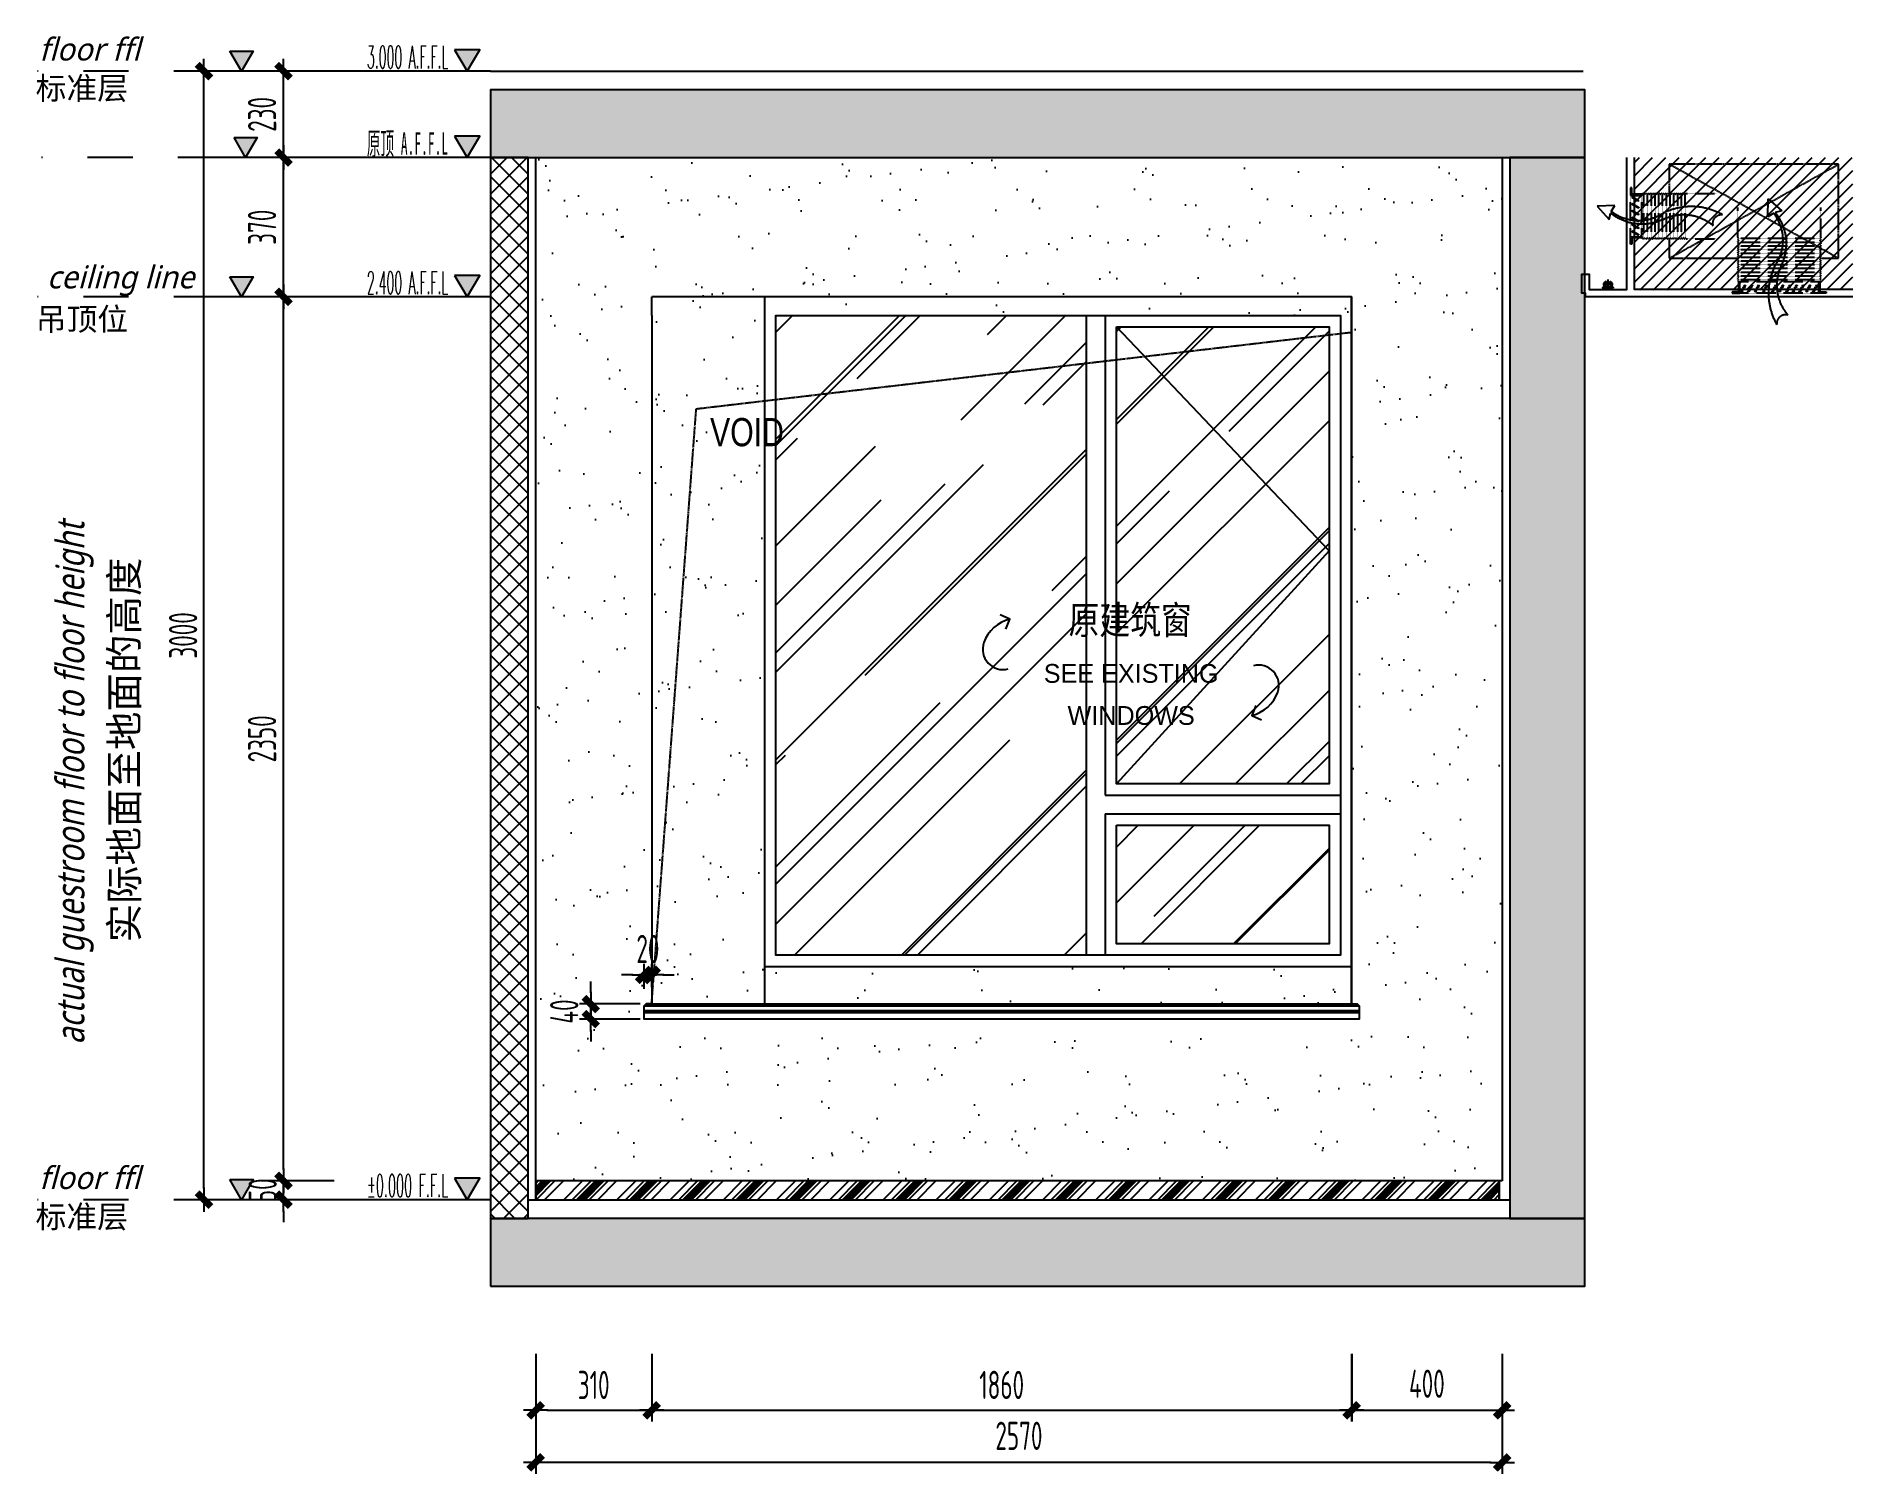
# Model space of a CAD drawing. Header units: inches. Extents: x 96003 to 270950, y -80202 to 65998.
# Drawn here: x 131738 to 136565, y 5387 to 9209 of the extents above; entities that cross this region are included whole.
import ezdxf
from ezdxf.enums import TextEntityAlignment as Align
from ezdxf.xclip import XClip

# ---------------------------------------------------------------- set-up
doc = ezdxf.new("R2010")
doc.units = ezdxf.units.IN
doc.header["$LTSCALE"] = 10
doc.header["$MEASUREMENT"] = 0
doc.header["$XCLIPFRAME"] = 2
doc.linetypes.add('DASH', pattern=[0.35, 0.25, -0.1])
doc.linetypes.add('M-CENTER', pattern=[1.8, 1.2, -0.2, 0.2, -0.2])
for name, color, linetype in [('01', 200, 'Continuous'), ('05', 12, 'Continuous'), ('A-WIN', 31, 'Continuous'), ('C-顶面灯具、灯带', 22, 'Continuous'), ('CW-SWITCH', 50, 'DASH'), ('ED-文字说明', 50, 'Continuous'), ('ED-造型尺寸', 44, 'Continuous'), ('EL-03', 3, 'Continuous'), ('EL-1', 1, 'Continuous'), ('EL-136', 136, 'Continuous'), ('EL-BHATCH-250', 250, 'Continuous'), ('EL-DIM', 50, 'Continuous'), ('EL-FURN', 1, 'Continuous'), ('EL-LIGHT', 1, 'Continuous'), ('EL-TEXT', 50, 'Continuous'), ('EL-天花轮廓线', 100, 'Continuous'), ('EL-立面', 136, 'Continuous'), ('EL-立面尺寸', 44, 'Continuous'), ('FC-地面造型', 136, 'Continuous'), ('FF-FINISH【完成面】', 20, 'Continuous'), ('ID-ELEV-1', 1, 'Continuous'), ('SBEI', 1, 'Continuous')]:
    doc.layers.add(name, color=color, linetype=linetype)
doc.styles.add('-宋体', font='')
doc.styles.add('CCD-HB', font='hbsmall.shx')
doc.styles.add('CCD_DIM', font='archs.shx', dxfattribs={"width": 0.7})
doc.styles.add('hbsmall', font='hbsmall.shx', dxfattribs={"width": 0.7})
doc.styles.add('hz', font='simplex', dxfattribs={"width": 0.7, "bigfont": 'hztxt'})
doc.styles.add('LUCIDIA', font='')
doc.styles.add('RomanS', font='romans.shx', dxfattribs={"width": 0.9})
doc.styles.add('st', font='')
doc.styles.add('宋体', font='', dxfattribs={"height": 60})
doc.styles.get('-宋体').set_extended_font_data('SimSun')
doc.styles.get('LUCIDIA').set_extended_font_data('Lucida Sans', italic=True)
doc.styles.get('st').set_extended_font_data('SimSun')
doc.styles.get('宋体').set_extended_font_data('SimSun')
doc.dimstyles.new('1.30', dxfattribs={"dimscale": 30, "dimtxt": 2.5, "dimasz": 1, "dimexe": 1, "dimexo": 1.5, "dimgap": 1, "dimtad": 1, "dimdec": 0, "dimrnd": 5, "dimdsep": 46, "dimtxsty": 'CCD_DIM', "dimblk": 'CCD_Dimension_Tick', "dimcen": 1, "dimclrd": 44, "dimclre": 44, "dimclrt": 2, "dimadec": 0, "dimazin": 2, "dimtfac": 1, "dimtdec": 0, "dimtix": 1, "dimtmove": 2, "dimatfit": 3, "dimldrblk": 'CCD_Dimension_Tick', "dimfxl": 5, "dimfxlon": 1, "dimtolj": 1, "dimarcsym": 0})
doc.dimstyles.new('Matrix_30内', dxfattribs={"dimscale": 30, "dimtxt": 2.5, "dimasz": 1, "dimexe": 2, "dimexo": 1.5, "dimgap": 0.6, "dimtad": 1, "dimdec": 0, "dimrnd": 1, "dimzin": 12, "dimdsep": 46, "dimtxsty": 'CCD_DIM', "dimblk": 'CCD_Dimension_Tick', "dimcen": 0.125, "dimclrd": 44, "dimclre": 44, "dimclrt": 50, "dimadec": 0, "dimazin": 0, "dimtfac": 1, "dimtdec": 0, "dimtix": 1, "dimtmove": 2, "dimatfit": 3, "dimldrblk": 'CCD_Leader_Dot', "dimfxl": 5, "dimfxlon": 1, "dimtvp": 1, "dimtolj": 1, "dimtzin": 0, "dimarcsym": 0})
pattern_1 = [(37.5, (-10673.94, 3777.11), (-6.29934, 192.68238), [0, -152, 0, -170, 0, -162.5]), (7.5, (-10673.94, 3777.1), (176.97767, 282.2146), [0, -82, 0, -137, 0, -52.5]), (327.5, (-10796.94, 3777.11), (311.41419, 0.5659), [0, -50, 0, -180, 0, -235]), (317.5, (-10796.94, 3777.1), (300.61266, 87.76756), [0, -25, 0, -118, 0, -135])]

msp = doc.modelspace()

# ---------------------------------------------------------------- texts
at = {"layer": 'EL-TEXT', "color": 50, "style": 'hbsmall', "width": 0.8}
msp.add_text('VOID', height=75, dxfattribs=at).set_placement((133528.4, 8118.9, 0))

# ---------------------------------------------------------------- blocks, each defined once
blk = doc.blocks.new('*U69')
h = blk.add_hatch(color=250)
h.dxf.hatch_style = 1
h.paths.add_polyline_path([(146002.9, -70406.2), (146002.9, -70606.2), (148823.2, -70606.2), (148823.2, -70406.2)])
at = {"layer": '01'}
blk.add_lwpolyline([(146002.9, -70406.2), (146002.9, -70606.2), (148823.2, -70606.2), (148823.2, -70406.2)], close=True, dxfattribs=at)
blk = doc.blocks.new('CCD_Dimension_Tick')
at = {"color": 0, "linetype": 'ByBlock'}
for p, q in [((-1.09, 0), (0, 0)), ((0, 0), (1.09, 0))]:
    blk.add_line(p, q, dxfattribs=at)
at = {"color": 0, "linetype": 'Continuous', "const_width": 0.608}
blk.add_lwpolyline([(-0.61, -0.61), (0.61, 0.61)], dxfattribs=at)
blk = doc.blocks.new('*D690')
at = {"layer": 'Defpoints', "color": 0, "linetype": 'ByBlock', "transparency": 16777216}
for p in [(133373.2, 6647.1), (133065, 6449.3), (133373.2, 5555.9)]:
    blk.add_point(p, dxfattribs=at)
at = {"layer": 'FC-地面造型', "color": 44, "linetype": 'ByBlock', "lineweight": -2, "transparency": 16777216}
for p, q in [((133065, 5705.9), (133065, 5525.9)), ((133373.2, 5705.9), (133373.2, 5525.9)), ((133095, 5555.9), (133343.2, 5555.9))]:
    blk.add_line(p, q, dxfattribs=at)
at = {"layer": 'FC-地面造型', "color": 44, "linetype": 'ByBlock', "lineweight": -2, "transparency": 16777216, "xscale": 30, "yscale": 30, "zscale": 30, "rotation": 180}
blk.add_blockref('CCD_Dimension_Tick', (133065, 5555.9), dxfattribs=at)
at = {"layer": 'FC-地面造型', "color": 44, "linetype": 'ByBlock', "lineweight": -2, "transparency": 16777216, "xscale": 30, "yscale": 30, "zscale": 30}
blk.add_blockref('CCD_Dimension_Tick', (133373.2, 5555.9), dxfattribs=at)
at = {"layer": 'FC-地面造型', "color": 2, "linetype": 'ByBlock', "transparency": 16777216, "insert": (133219.1, 5623.4), "char_height": 75, "attachment_point": 5, "style": 'CCD_DIM'}
blk.add_mtext('\\A1;310', dxfattribs=at)
blk = doc.blocks.new('*D691')
at = {"layer": 'Defpoints', "color": 0, "linetype": 'ByBlock', "transparency": 16777216}
for p in [(135233.2, 6666.1), (133373.2, 6647.1), (135233.2, 5555.9)]:
    blk.add_point(p, dxfattribs=at)
at = {"layer": 'FC-地面造型', "color": 44, "linetype": 'ByBlock', "lineweight": -2, "transparency": 16777216}
for p, q in [((133373.2, 5705.9), (133373.2, 5525.9)), ((135233.2, 5705.9), (135233.2, 5525.9)), ((133403.2, 5555.9), (135203.2, 5555.9))]:
    blk.add_line(p, q, dxfattribs=at)
at = {"layer": 'FC-地面造型', "color": 44, "linetype": 'ByBlock', "lineweight": -2, "transparency": 16777216, "xscale": 30, "yscale": 30, "zscale": 30, "rotation": 180}
blk.add_blockref('CCD_Dimension_Tick', (133373.2, 5555.9), dxfattribs=at)
at = {"layer": 'FC-地面造型', "color": 44, "linetype": 'ByBlock', "lineweight": -2, "transparency": 16777216, "xscale": 30, "yscale": 30, "zscale": 30}
blk.add_blockref('CCD_Dimension_Tick', (135233.2, 5555.9), dxfattribs=at)
at = {"layer": 'FC-地面造型', "color": 2, "linetype": 'ByBlock', "transparency": 16777216, "insert": (134303.2, 5623.4), "char_height": 75, "attachment_point": 5, "style": 'CCD_DIM'}
blk.add_mtext('\\A1;1860', dxfattribs=at)
blk = doc.blocks.new('*D692')
at = {"layer": 'Defpoints', "color": 0, "linetype": 'ByBlock', "transparency": 16777216}
for p in [(135233.3, 6636.1), (135633.2, 6010.6), (135633.2, 5555.9)]:
    blk.add_point(p, dxfattribs=at)
at = {"layer": 'FC-地面造型', "color": 44, "linetype": 'ByBlock', "lineweight": -2, "transparency": 16777216}
for p, q in [((135233.3, 5705.9), (135233.3, 5525.9)), ((135633.2, 5705.9), (135633.2, 5525.9)), ((135263.3, 5555.9), (135603.2, 5555.9))]:
    blk.add_line(p, q, dxfattribs=at)
at = {"layer": 'FC-地面造型', "color": 44, "linetype": 'ByBlock', "lineweight": -2, "transparency": 16777216, "xscale": 30, "yscale": 30, "zscale": 30, "rotation": 180}
blk.add_blockref('CCD_Dimension_Tick', (135233.3, 5555.9), dxfattribs=at)
at = {"layer": 'FC-地面造型', "color": 44, "linetype": 'ByBlock', "lineweight": -2, "transparency": 16777216, "xscale": 30, "yscale": 30, "zscale": 30}
blk.add_blockref('CCD_Dimension_Tick', (135633.2, 5555.9), dxfattribs=at)
at = {"layer": 'FC-地面造型', "color": 2, "linetype": 'ByBlock', "transparency": 16777216, "insert": (135433.2, 5626.6), "char_height": 75, "attachment_point": 5, "style": 'CCD_DIM'}
blk.add_mtext('\\A1;400', dxfattribs=at)
blk = doc.blocks.new('*D693')
at = {"layer": 'Defpoints', "color": 0, "linetype": 'ByBlock', "transparency": 16777216}
for p in [(133065, 6115.9), (135633.2, 5705.9), (133065, 5417.5)]:
    blk.add_point(p, dxfattribs=at)
at = {"layer": 'FC-地面造型', "color": 44, "linetype": 'ByBlock', "lineweight": -2, "transparency": 16777216}
for p, q in [((133065, 5567.5), (133065, 5387.5)), ((135633.2, 5567.5), (135633.2, 5387.5)), ((135603.2, 5417.5), (133095, 5417.5))]:
    blk.add_line(p, q, dxfattribs=at)
at = {"layer": 'FC-地面造型', "color": 44, "linetype": 'ByBlock', "lineweight": -2, "transparency": 16777216, "xscale": 30, "yscale": 30, "zscale": 30, "rotation": 180}
blk.add_blockref('CCD_Dimension_Tick', (133065, 5417.5), dxfattribs=at)
at = {"layer": 'FC-地面造型', "color": 44, "linetype": 'ByBlock', "lineweight": -2, "transparency": 16777216, "xscale": 30, "yscale": 30, "zscale": 30}
blk.add_blockref('CCD_Dimension_Tick', (135633.2, 5417.5), dxfattribs=at)
at = {"layer": 'FC-地面造型', "color": 2, "linetype": 'ByBlock', "transparency": 16777216, "insert": (134349.1, 5488.1), "char_height": 75, "attachment_point": 5, "style": 'CCD_DIM'}
blk.add_mtext('\\A1;2570', dxfattribs=at)
blk = doc.blocks.new('*D694')
at = {"layer": 'Defpoints', "color": 0, "linetype": 'ByBlock', "transparency": 16777216}
for p in [(133211.4, 6636.1), (133387.2, 6636.1), (133387.2, 6596.1)]:
    blk.add_point(p, dxfattribs=at)
at = {"layer": 'FC-地面造型', "color": 44, "linetype": 'ByBlock', "lineweight": -2, "transparency": 16777216}
for p, q in [((133211.4, 6666.1), (133211.4, 6696.1)), ((133342.2, 6636.1), (133181.4, 6636.1)), ((133211.4, 6596.1), (133211.4, 6636.1)), ((133342.2, 6596.1), (133181.4, 6596.1)), ((133211.4, 6566.1), (133211.4, 6536.1))]:
    blk.add_line(p, q, dxfattribs=at)
at = {"layer": 'FC-地面造型', "color": 44, "linetype": 'ByBlock', "lineweight": -2, "transparency": 16777216, "xscale": 30, "yscale": 30, "zscale": 30}
for p, rotation in [((133211.4, 6636.1), 270), ((133211.4, 6596.1), 90)]:
    blk.add_blockref('CCD_Dimension_Tick', p, dxfattribs=dict(at, rotation=rotation))
at = {"layer": 'FC-地面造型', "color": 2, "linetype": 'ByBlock', "transparency": 16777216, "insert": (133140.8, 6616.1), "char_height": 75, "attachment_point": 5, "rotation": 90, "style": 'CCD_DIM'}
blk.add_mtext('\\A1;40', dxfattribs=at)
blk = doc.blocks.new('*D822')
at = {"layer": 'Defpoints', "color": 0, "linetype": 'ByBlock', "transparency": 16777216}
for p in [(128403.1, 23991.3), (128583.1, 23991.3), (128583.1, 23941.3)]:
    blk.add_point(p, dxfattribs=at)
at = {"layer": 'EL-天花轮廓线', "color": 44, "lineweight": -2, "transparency": 16777216}
for p, q in [((128403.1, 24021.3), (128403.1, 24051.3)), ((128538.1, 23991.3), (128343.1, 23991.3)), ((128403.1, 23941.3), (128403.1, 23991.3)), ((128538.1, 23941.3), (128343.1, 23941.3)), ((128403.1, 23911.3), (128403.1, 23881.3))]:
    blk.add_line(p, q, dxfattribs=at)
at = {"layer": 'EL-天花轮廓线', "color": 44, "linetype": 'ByBlock', "lineweight": -2, "transparency": 16777216, "xscale": 30, "yscale": 30, "zscale": 30}
for p, rotation in [((128403.1, 23991.3), 270), ((128403.1, 23941.3), 90)]:
    blk.add_blockref('CCD_Dimension_Tick', p, dxfattribs=dict(at, rotation=rotation))
at = {"layer": 'EL-天花轮廓线', "color": 50, "linetype": 'ByBlock', "transparency": 16777216, "insert": (128347.6, 23966.3), "char_height": 75, "attachment_point": 5, "rotation": 90, "style": 'CCD_DIM'}
blk.add_mtext('\\A1;50', dxfattribs=at)
blk = doc.blocks.new('CCD_Leader_Dot')
at = {"color": 0, "linetype": 'ByBlock'}
blk.add_line((-5, 0), (-10, 0), dxfattribs=at)
at = {"color": 0, "linetype": 'ByBlock', "const_width": 5}
blk.add_lwpolyline([(-2.5, 0, 1), (2.5, 0, 1)], format="xyb", close=True, dxfattribs=at)
blk = doc.blocks.new('*D823')
at = {"layer": 'Defpoints', "color": 0, "linetype": 'ByBlock', "transparency": 16777216}
for p in [(128403.1, 26941.3), (128583.1, 26941.3), (128583.1, 26711.5)]:
    blk.add_point(p, dxfattribs=at)
at = {"layer": 'EL-天花轮廓线', "color": 44, "lineweight": -2, "transparency": 16777216}
for p, q in [((128538.1, 26941.3), (128343.1, 26941.3)), ((128403.1, 26741.5), (128403.1, 26911.3)), ((128538.1, 26711.5), (128343.1, 26711.5))]:
    blk.add_line(p, q, dxfattribs=at)
at = {"layer": 'EL-天花轮廓线', "color": 44, "linetype": 'ByBlock', "lineweight": -2, "transparency": 16777216, "xscale": 30, "yscale": 30, "zscale": 30}
for p, rotation in [((128403.1, 26941.3), 90), ((128403.1, 26711.5), 270)]:
    blk.add_blockref('CCD_Dimension_Tick', p, dxfattribs=dict(at, rotation=rotation))
at = {"layer": 'EL-天花轮廓线', "color": 50, "linetype": 'ByBlock', "transparency": 16777216, "insert": (128346.1, 26826.4), "char_height": 75, "attachment_point": 5, "rotation": 90, "style": 'CCD_DIM'}
blk.add_mtext('\\A1;230', dxfattribs=at)
blk = doc.blocks.new('*D824')
at = {"layer": 'Defpoints', "color": 0, "linetype": 'ByBlock', "transparency": 16777216}
for p in [(128191.8, 26941.3), (128583.1, 26941.3), (128583.1, 23941.3)]:
    blk.add_point(p, dxfattribs=at)
at = {"layer": 'EL-天花轮廓线', "color": 44, "lineweight": -2, "transparency": 16777216}
for p, q in [((128341.8, 26941.3), (128131.8, 26941.3)), ((128191.8, 23971.3), (128191.8, 26911.3)), ((128341.8, 23941.3), (128131.8, 23941.3))]:
    blk.add_line(p, q, dxfattribs=at)
at = {"layer": 'EL-天花轮廓线', "color": 44, "linetype": 'ByBlock', "lineweight": -2, "transparency": 16777216, "xscale": 30, "yscale": 30, "zscale": 30}
for p, rotation in [((128191.8, 26941.3), 90), ((128191.8, 23941.3), 270)]:
    blk.add_blockref('CCD_Dimension_Tick', p, dxfattribs=dict(at, rotation=rotation))
at = {"layer": 'EL-天花轮廓线', "color": 50, "linetype": 'ByBlock', "transparency": 16777216, "insert": (128136.3, 25441.3), "char_height": 75, "attachment_point": 5, "rotation": 90, "style": 'CCD_DIM'}
blk.add_mtext('\\A1;3000', dxfattribs=at)
blk = doc.blocks.new('ELEVATION')
blk.add_hatch(color=256).paths.add_polyline_path([(4.17, 2.47), (2.7, 0), (1.23, 2.47)])
blk.add_line((0, 0), (14.67, 0))
blk.add_lwpolyline([(4.17, 2.47), (2.7, 0), (1.23, 2.47)], close=True)
at = {"style": 'hz', "width": 0.444477}
blk.add_attdef('ELEV', text='', height=2.5, dxfattribs=at).set_placement((4.89, 0.32), (14.26, 0.32), align=Align.FIT)
blk = doc.blocks.new('A$C2E6F40A5')
blk.add_hatch(color=256).paths.add_polyline_path([(40, 69.3), (-40, 69.3), (0, 0)])
at = {"color": 0}
blk.add_lwpolyline([(40, 69.3), (-40, 69.3), (0, 0), (40, 69.3)], dxfattribs=at)
blk = doc.blocks.new('20150428.1023048')
at = {"layer": 'ED-造型尺寸', "color": 250, "linetype": 'M-CENTER', "ltscale": 2}
blk.add_line((21.19, 0, 0), (-14.89, 0, 0), dxfattribs=at)
at = {"layer": 'ED-造型尺寸', "xscale": -0.0256, "yscale": 0.0256, "zscale": 0.0256}
blk.add_blockref('A$C2E6F40A5', (3.19, 0, 0), dxfattribs=at)
blk = doc.blocks.new('*D825')
at = {"layer": 'Defpoints', "color": 0, "linetype": 'ByBlock', "transparency": 16777216}
for p in [(128403.1, 26711.5), (128583.1, 26711.5), (128583.1, 26341.3)]:
    blk.add_point(p, dxfattribs=at)
at = {"layer": 'EL-天花轮廓线', "color": 44, "lineweight": -2, "transparency": 16777216}
for p, q in [((128538.1, 26711.5), (128343.1, 26711.5)), ((128403.1, 26371.3), (128403.1, 26681.5)), ((128538.1, 26341.3), (128343.1, 26341.3))]:
    blk.add_line(p, q, dxfattribs=at)
at = {"layer": 'EL-天花轮廓线', "color": 44, "linetype": 'ByBlock', "lineweight": -2, "transparency": 16777216, "xscale": 30, "yscale": 30, "zscale": 30}
for p, rotation in [((128403.1, 26711.5), 90), ((128403.1, 26341.3), 270)]:
    blk.add_blockref('CCD_Dimension_Tick', p, dxfattribs=dict(at, rotation=rotation))
at = {"layer": 'EL-天花轮廓线', "color": 50, "linetype": 'ByBlock', "transparency": 16777216, "insert": (128346.1, 26526.4), "char_height": 75, "attachment_point": 5, "rotation": 90, "style": 'CCD_DIM'}
blk.add_mtext('\\A1;370', dxfattribs=at)
blk = doc.blocks.new('*D826')
at = {"layer": 'Defpoints', "color": 0, "linetype": 'ByBlock', "transparency": 16777216}
for p in [(128403.1, 26341.3), (128583.1, 26341.3), (128583.1, 23991.3)]:
    blk.add_point(p, dxfattribs=at)
at = {"layer": 'EL-天花轮廓线', "color": 44, "lineweight": -2, "transparency": 16777216}
for p, q in [((128538.1, 26341.3), (128343.1, 26341.3)), ((128403.1, 24021.3), (128403.1, 26311.3)), ((128538.1, 23991.3), (128343.1, 23991.3))]:
    blk.add_line(p, q, dxfattribs=at)
at = {"layer": 'EL-天花轮廓线', "color": 44, "linetype": 'ByBlock', "lineweight": -2, "transparency": 16777216, "xscale": 30, "yscale": 30, "zscale": 30}
for p, rotation in [((128403.1, 26341.3), 90), ((128403.1, 23991.3), 270)]:
    blk.add_blockref('CCD_Dimension_Tick', p, dxfattribs=dict(at, rotation=rotation))
at = {"layer": 'EL-天花轮廓线', "color": 50, "linetype": 'ByBlock', "transparency": 16777216, "insert": (128346.1, 25166.3), "char_height": 75, "attachment_point": 5, "rotation": 90, "style": 'CCD_DIM'}
blk.add_mtext('\\A1;2350', dxfattribs=at)
blk = doc.blocks.new('*D689')
at = {"layer": 'Defpoints', "color": 0, "linetype": 'ByBlock', "transparency": 16777216}
for p in [(133373.2, 6713.3), (133353.2, 6631.1), (133373.2, 6636.1)]:
    blk.add_point(p, dxfattribs=at)
at = {"layer": 'FC-地面造型', "color": 44, "linetype": 'ByBlock', "lineweight": -2, "transparency": 16777216}
for p, q in [((133323.2, 6713.3), (133293.2, 6713.3)), ((133353.2, 6676.1), (133353.2, 6743.3)), ((133353.2, 6713.3), (133373.2, 6713.3)), ((133373.2, 6681.1), (133373.2, 6743.3)), ((133403.2, 6713.3), (133433.2, 6713.3))]:
    blk.add_line(p, q, dxfattribs=at)
at = {"layer": 'FC-地面造型', "color": 44, "linetype": 'ByBlock', "lineweight": -2, "transparency": 16777216, "xscale": 30, "yscale": 30, "zscale": 30}
blk.add_blockref('CCD_Dimension_Tick', (133353.2, 6713.3), dxfattribs=at)
at = {"layer": 'FC-地面造型', "color": 44, "linetype": 'ByBlock', "lineweight": -2, "transparency": 16777216, "xscale": 30, "yscale": 30, "zscale": 30, "rotation": 180}
blk.add_blockref('CCD_Dimension_Tick', (133373.2, 6713.3), dxfattribs=at)
at = {"layer": 'FC-地面造型', "color": 2, "linetype": 'ByBlock', "transparency": 16777216, "insert": (133363.2, 6782.4), "char_height": 75, "attachment_point": 5, "style": 'CCD_DIM'}
blk.add_mtext('\\A1;20', dxfattribs=at)
blk = doc.blocks.new('A$C47D3795D')
at = {"layer": 'EL-TEXT', "color": 2}
for points in [[(63.4, 258), (74.6, 283.9), (48.9, 295.6)], [(728.2, 54.5), (717, 28.6), (742.7, 16.9)]]:
    blk.add_lwpolyline(points, dxfattribs=at)
for points in [[(74.6, 283.9, 0.259212), (5.3, 222, 0.59908), (70, 151.9)], [(717, 28.6, 0.259212), (786.3, 90.5, 0.59908), (721.6, 160.6)]]:
    blk.add_lwpolyline(points, format="xyb", dxfattribs=at)
at = {"color": 50, "style": 'st', "width": 0.8}
blk.add_text('原建筑窗', height=75, dxfattribs=at).set_placement((394.3, 244.6), align=Align.CENTER)
at = {"layer": 'EL-TEXT', "style": 'CCD-HB'}
for s, p in [('SEE EXISTING', (396.7, 115.1)), ('WINDOWS', (396.7, 3.3))]:
    blk.add_text(s, height=50, dxfattribs=at).set_placement(p, align=Align.CENTER)
blk = doc.blocks.new('*U108')
h = blk.add_hatch()
h.set_pattern_fill('ANSI37', color=250, scale=300, angle=-90)
h.set_pattern_definition([(315, (222482.446, 70519.302), (26.516504, 26.516504), []), (45, (222482.446, 70519.302), (-26.516504, 26.516504), [])])
h.paths.add_polyline_path([(144521, -74584.5), (144521, -74684.5), (147341, -74684.5), (147341, -74584.5)])
at = {"color": 5, "elevation": 0}
blk.add_lwpolyline([(144521, -74584.5), (144521, -74684.5), (147341, -74684.5), (147341, -74584.5)], close=True, dxfattribs=at)
blk = doc.blocks.new('ertett')
at = {"layer": 'EL-BHATCH-250'}
h = blk.add_hatch(dxfattribs=at)
h.set_pattern_fill('AR-RROOF', color=256, scale=300, angle=45)
h.paths.add_polyline_path([(136553.7, 2011.6), (137378.7, 2011.6), (137378.7, 3711.6), (136553.7, 3711.6)])
h = blk.add_hatch(dxfattribs=at)
h.set_pattern_fill('AR-RROOF', color=256, scale=300, angle=45)
h.paths.add_polyline_path([(137458.7, 3681.6), (138023.7, 3681.6), (138023.7, 2466.6), (137458.7, 2466.6)])
h = blk.add_hatch(dxfattribs=at)
h.set_pattern_fill('AR-RROOF', color=256, scale=300, angle=45)
h.paths.add_polyline_path([(137458.7, 2356.6), (138023.7, 2356.6), (138023.7, 2041.6), (137458.7, 2041.6)])
at = {"layer": 'A-WIN', "color": 136}
for points in [[(136503.7, 3761.6), (138103.7, 3761.6), (138103.7, 1961.6), (136503.7, 1961.6)], [(137458.7, 3681.6), (138023.7, 3681.6), (138023.7, 2466.6), (137458.7, 2466.6)], [(137458.7, 2356.6), (138023.7, 2356.6), (138023.7, 2041.6), (137458.7, 2041.6)]]:
    blk.add_lwpolyline(points, close=True, dxfattribs=at)
for points in [[(138053.7, 2386.6), (138053.7, 2011.6), (136553.7, 2011.6), (136553.7, 3711.6), (138053.7, 3711.6), (138053.7, 2386.6)], [(137378.7, 3711.6), (137378.7, 2011.6)], [(137428.7, 3711.6), (137428.7, 2436.6)], [(137428.7, 2436.6), (138053.7, 2436.6)], [(137428.7, 2386.6), (137428.7, 2011.6)], [(137428.7, 2386.6), (138053.7, 2386.6)]]:
    blk.add_lwpolyline(points, dxfattribs=at)
at = {"layer": 'EL-BHATCH-250'}
blk.add_lwpolyline([(137458.7, 3681.6), (138023.7, 3086.6), (137458.7, 2466.6)], dxfattribs=at)
blk = doc.blocks.new('*U51')
at = {"color": 250}
blk.add_wipeout([(54, -50), (51, -50), (51, -33), (23.9, -33), (21.4, -35.5), (18.9, -33), (16.5, -35.5), (14, -33), (11.5, -35.5), (9, -33), (6.5, -35.5), (4, -33), (1.5, -35.5), (-1, -33), (-3.5, -35.5), (-6, -33), (-8.5, -35.5), (-11, -33), (-13.5, -35.5), (-16, -33), (-18.5, -35.5), (-21, -33), (-23.5, -35.5), (-26, -33), (-28.5, -35.5), (-31, -33), (-33.5, -35.5), (-36, -33), (-38.5, -35.5), (-41, -33), (-43.5, -35.5), (-46, -33), (-48.5, -35.5), (-51, -33), (-53.5, -35.5), (-56, -33), (-58.5, -35.5), (-61, -33), (-63.5, -35.5), (-66, -33), (-68.5, -35.5), (-71, -33), (-73.5, -35.5), (-76, -33), (-78.5, -35.5), (-81, -33), (-83.5, -35.5), (-86, -33), (-88.5, -35.5), (-91, -33), (-91, -33), (-90.9, 83), (-90.9, 83), (-88.4, 85.5), (-85.9, 83), (-83.4, 85.5), (-80.9, 83), (-78.5, 85.5), (-76, 83), (-73.5, 85.5), (-71, 83), (-68.5, 85.5), (-66, 83), (-63.5, 85.5), (-61, 83), (-58.5, 85.5), (-56, 83), (-53.5, 85.5), (-51, 83), (-48.5, 85.5), (-46, 83), (-43.5, 85.5), (-41, 83), (-38.5, 85.5), (-36, 83), (-33.5, 85.5), (-31, 83), (-28.5, 85.5), (-26, 83), (-23.5, 85.5), (-21, 83), (-18.5, 85.5), (-16, 83), (-13.5, 85.5), (-11, 83), (-8.5, 85.5), (-6, 83), (-3.5, 85.5), (-1, 83), (1.5, 85.5), (4, 83), (6.5, 85.5), (9, 83), (11.5, 85.5), (14, 83), (16.5, 85.5), (19, 83), (21.5, 85.5), (24, 83), (51, 83), (51, 100), (54, 100)], dxfattribs=at)
at = {"color": 251, "linetype": 'DASH', "ltscale": 0.25}
for p, q in [((-93.4, 85.5), (-173.2, 85.5)), ((-93.4, 85.5), (-90.9, 83)), ((-91, -33), (-90.9, 83)), ((-88.4, 85.5), (-90.9, 83)), ((-88.4, 85.5), (-85.9, 83)), ((-83.4, 85.5), (-85.9, 83)), ((-83.4, 85.5), (-80.9, 83)), ((-81, -33), (-80.9, 83)), ((-78.5, 85.5), (-80.9, 83)), ((-78.5, 85.5), (-76, 83)), ((-73.5, 85.5), (-76, 83)), ((-73.5, 85.5), (-71, 83)), ((-68.5, 85.5), (-71, 83)), ((-71, -33), (-71, 83)), ((-68.5, 85.5), (-66, 83)), ((-63.5, 85.5), (-66, 83)), ((-63.5, 85.5), (-61, 83)), ((-58.5, 85.5), (-61, 83)), ((-61, -33), (-61, 83)), ((-58.5, 85.5), (-56, 83)), ((-53.5, 85.5), (-56, 83)), ((-53.5, 85.5), (-51, 83)), ((-48.5, 85.5), (-51, 83)), ((-51, -33), (-51, 83)), ((-48.5, 85.5), (-46, 83)), ((-43.5, 85.5), (-46, 83)), ((-43.5, 85.5), (-41, 83)), ((-38.5, 85.5), (-41, 83)), ((-41, -33), (-41, 83)), ((-38.5, 85.5), (-36, 83)), ((-33.5, 85.5), (-36, 83)), ((-33.5, 85.5), (-31, 83)), ((-28.5, 85.5), (-31, 83)), ((-31, -33), (-31, 83)), ((-28.5, 85.5), (-26, 83)), ((-23.5, 85.5), (-26, 83)), ((-23.5, 85.5), (-21, 83)), ((-18.5, 85.5), (-21, 83)), ((-21, -33), (-21, 83)), ((-18.5, 85.5), (-16, 83)), ((-13.5, 85.5), (-16, 83)), ((-13.5, 85.5), (-11, 83)), ((-8.5, 85.5), (-11, 83)), ((-11, -33), (-11, 83)), ((-8.5, 85.5), (-6, 83)), ((-3.5, 85.5), (-6, 83)), ((-3.5, 85.5), (-1, 83)), ((1.5, 85.5), (-1, 83)), ((-1, -33), (-1, 83)), ((1.5, 85.5), (4, 83)), ((6.5, 85.5), (4, 83)), ((6.5, 85.5), (9, 83)), ((11.5, 85.5), (9, 83)), ((9, -33), (9, 83)), ((11.5, 85.5), (14, 83)), ((16.5, 85.5), (14, 83)), ((16.5, 85.5), (19, 83)), ((18.9, -33), (19, 83)), ((21.5, 85.5), (19, 83)), ((21.5, 85.5), (24, 83)), ((24.1, -30), (24.1, 80)), ((54, -30), (54, 80)), ((-93.4, -35.5), (-173.2, -35.5)), ((-93.4, -35.5), (-91, -33)), ((-88.5, -35.5), (-91, -33)), ((-88.5, -35.5), (-86, -33)), ((-83.5, -35.5), (-86, -33)), ((-83.5, -35.5), (-81, -33)), ((-78.5, -35.5), (-81, -33)), ((-78.5, -35.5), (-76, -33)), ((-73.5, -35.5), (-76, -33)), ((-73.5, -35.5), (-71, -33)), ((-68.5, -35.5), (-71, -33)), ((-68.5, -35.5), (-66, -33)), ((-63.5, -35.5), (-66, -33)), ((-63.5, -35.5), (-61, -33)), ((-58.5, -35.5), (-61, -33)), ((-58.5, -35.5), (-56, -33)), ((-53.5, -35.5), (-56, -33)), ((-53.5, -35.5), (-51, -33)), ((-48.5, -35.5), (-51, -33)), ((-48.5, -35.5), (-46, -33)), ((-43.5, -35.5), (-46, -33)), ((-43.5, -35.5), (-41, -33)), ((-38.5, -35.5), (-41, -33)), ((-38.5, -35.5), (-36, -33)), ((-33.5, -35.5), (-36, -33)), ((-33.5, -35.5), (-31, -33)), ((-28.5, -35.5), (-31, -33)), ((-28.5, -35.5), (-26, -33)), ((-23.5, -35.5), (-26, -33)), ((-23.5, -35.5), (-21, -33)), ((-18.5, -35.5), (-21, -33)), ((-18.5, -35.5), (-16, -33)), ((-13.5, -35.5), (-16, -33)), ((-13.5, -35.5), (-11, -33)), ((-8.5, -35.5), (-11, -33)), ((-8.5, -35.5), (-6, -33)), ((-3.5, -35.5), (-6, -33)), ((-3.5, -35.5), (-1, -33)), ((1.5, -35.5), (-1, -33)), ((1.5, -35.5), (4, -33)), ((6.5, -35.5), (4, -33)), ((6.5, -35.5), (9, -33)), ((11.5, -35.5), (9, -33)), ((11.5, -35.5), (14, -33)), ((16.5, -35.5), (14, -33)), ((16.5, -35.5), (18.9, -33)), ((21.4, -35.5), (18.9, -33)), ((21.4, -35.5), (23.9, -33))]:
    blk.add_line(p, q, dxfattribs=at)
at = {"color": 1, "linetype": 'DASH', "ltscale": 30}
for points in [[(24.1, 80), (24.1, 83), (51, 83), (51, 100), (54, 100), (54, 80), (24.1, 80)], [(24.1, -30), (24.1, -33), (51, -33), (51, -50), (54, -50), (54, -30), (24.1, -30)]]:
    blk.add_lwpolyline(points, dxfattribs=at)
at = {"color": 136, "linetype": 'DASH', "ltscale": 100}
blk.add_lwpolyline([(95.7, 53.1), (143.1, 51.7), (111.2, 15.6), (107.2, 33.2, -0.292635), (-32, 16.2, 0.303913), (-165.4, -0.3, 0.514477), (-190.2, 29.3, -0.247711), (-35.5, 34.7, 0.335018), (105.4, 37.3)], format="xyb", close=True, dxfattribs=at)
at = {"color": 251, "linetype": 'DASH', "ltscale": 0.25}
for points in [[(32.2, 66.9), (33.7, 64.3), (51, 74.3), (49.5, 76.9)], [(32.2, 48.7), (33.7, 46.1), (51, 56.1), (49.5, 58.7)], [(32.2, 30.5), (33.7, 27.9), (51, 37.9), (49.5, 40.5)], [(32.2, 12.4), (33.7, 9.8), (51, 19.8), (49.5, 22.4)], [(32.2, -5.8), (33.7, -8.4), (51, 1.6), (49.5, 4.2)], [(32.2, -23.9), (33.7, -26.5), (51, -16.5), (49.5, -13.9)]]:
    blk.add_lwpolyline(points, close=True, dxfattribs=at)
blk = doc.blocks.new('QFGREWGREWGRE W')
at = {"layer": 'EL-FURN', "rotation": 270}
blk.add_blockref('*U51', (106564.9, -27354.9), dxfattribs=at)
blk = doc.blocks.new('ytut')
at = {"color": 250}
blk.add_wipeout([(144774.8, 4910.6), (144771.8, 4910.6), (144771.8, 4893.6), (144744.8, 4893.6), (144742.3, 4896.1), (144739.8, 4893.6), (144737.3, 4896.1), (144734.8, 4893.6), (144732.3, 4896.1), (144729.8, 4893.6), (144727.3, 4896.1), (144724.8, 4893.6), (144722.3, 4896.1), (144719.8, 4893.6), (144717.3, 4896.1), (144714.8, 4893.6), (144712.3, 4896.1), (144709.8, 4893.6), (144707.3, 4896.1), (144704.8, 4893.6), (144702.3, 4896.1), (144699.8, 4893.6), (144697.3, 4896.1), (144694.8, 4893.6), (144692.3, 4896.1), (144689.8, 4893.6), (144687.3, 4896.1), (144684.8, 4893.6), (144682.3, 4896.1), (144679.8, 4893.6), (144677.3, 4896.1), (144674.8, 4893.6), (144672.4, 4896.1), (144669.9, 4893.6), (144667.4, 4896.1), (144664.9, 4893.6), (144662.4, 4896.1), (144659.9, 4893.6), (144657.4, 4896.1), (144654.9, 4893.6), (144652.4, 4896.1), (144649.9, 4893.6), (144647.4, 4896.1), (144644.9, 4893.6), (144642.4, 4896.1), (144639.9, 4893.6), (144637.4, 4896.1), (144634.9, 4893.6), (144632.4, 4896.1), (144629.9, 4893.6), (144629.9, 4893.6), (144629.9, 4677.6), (144629.9, 4677.6), (144632.4, 4675.1), (144634.9, 4677.6), (144637.4, 4675.1), (144639.9, 4677.6), (144642.4, 4675.1), (144644.9, 4677.6), (144647.4, 4675.1), (144649.9, 4677.6), (144652.4, 4675.1), (144654.9, 4677.6), (144657.4, 4675.1), (144659.9, 4677.6), (144662.4, 4675.1), (144664.9, 4677.6), (144667.4, 4675.1), (144669.9, 4677.6), (144672.4, 4675.1), (144674.9, 4677.6), (144677.4, 4675.1), (144679.9, 4677.6), (144682.4, 4675.1), (144684.9, 4677.6), (144687.3, 4675.1), (144689.8, 4677.6), (144692.3, 4675.1), (144694.8, 4677.6), (144697.3, 4675.1), (144699.8, 4677.6), (144702.3, 4675.1), (144704.8, 4677.6), (144707.3, 4675.1), (144709.8, 4677.6), (144712.3, 4675.1), (144714.8, 4677.6), (144717.3, 4675.1), (144719.8, 4677.6), (144722.3, 4675.1), (144724.8, 4677.6), (144727.3, 4675.1), (144729.8, 4677.6), (144732.3, 4675.1), (144734.8, 4677.6), (144737.3, 4675.1), (144739.8, 4677.6), (144742.3, 4675.1), (144744.8, 4677.6), (144771.8, 4677.6), (144771.8, 4660.6), (144774.8, 4660.6)], dxfattribs=at)
at = {"color": 251, "linetype": 'DASH', "ltscale": 0.25}
for p, q in [((144627.4, 4896.1), (144547.6, 4896.1)), ((144627.4, 4896.1), (144629.9, 4893.6)), ((144632.4, 4896.1), (144629.9, 4893.6)), ((144629.9, 4893.6), (144629.9, 4677.6)), ((144632.4, 4896.1), (144634.9, 4893.6)), ((144637.4, 4896.1), (144634.9, 4893.6)), ((144637.4, 4896.1), (144639.9, 4893.6)), ((144642.4, 4896.1), (144639.9, 4893.6)), ((144639.9, 4893.6), (144639.9, 4677.6)), ((144642.4, 4896.1), (144644.9, 4893.6)), ((144647.4, 4896.1), (144644.9, 4893.6)), ((144647.4, 4896.1), (144649.9, 4893.6)), ((144652.4, 4896.1), (144649.9, 4893.6)), ((144649.9, 4893.6), (144649.9, 4677.6)), ((144652.4, 4896.1), (144654.9, 4893.6)), ((144657.4, 4896.1), (144654.9, 4893.6)), ((144657.4, 4896.1), (144659.9, 4893.6)), ((144662.4, 4896.1), (144659.9, 4893.6)), ((144659.9, 4893.6), (144659.9, 4677.6)), ((144662.4, 4896.1), (144664.9, 4893.6)), ((144667.4, 4896.1), (144664.9, 4893.6)), ((144667.4, 4896.1), (144669.9, 4893.6)), ((144672.4, 4896.1), (144669.9, 4893.6)), ((144669.9, 4893.6), (144669.9, 4677.6)), ((144672.4, 4896.1), (144674.8, 4893.6)), ((144677.3, 4896.1), (144674.8, 4893.6)), ((144677.3, 4896.1), (144679.8, 4893.6)), ((144682.3, 4896.1), (144679.8, 4893.6)), ((144679.8, 4893.6), (144679.9, 4677.6)), ((144682.3, 4896.1), (144684.8, 4893.6)), ((144687.3, 4896.1), (144684.8, 4893.6)), ((144687.3, 4896.1), (144689.8, 4893.6)), ((144692.3, 4896.1), (144689.8, 4893.6)), ((144689.8, 4893.6), (144689.9, 4677.6)), ((144692.3, 4896.1), (144694.8, 4893.6)), ((144697.3, 4896.1), (144694.8, 4893.6)), ((144697.3, 4896.1), (144699.8, 4893.6)), ((144702.3, 4896.1), (144699.8, 4893.6)), ((144699.8, 4893.6), (144699.8, 4677.6)), ((144702.3, 4896.1), (144704.8, 4893.6)), ((144707.3, 4896.1), (144704.8, 4893.6)), ((144707.3, 4896.1), (144709.8, 4893.6)), ((144712.3, 4896.1), (144709.8, 4893.6)), ((144709.8, 4893.6), (144709.8, 4677.6)), ((144712.3, 4896.1), (144714.8, 4893.6)), ((144717.3, 4896.1), (144714.8, 4893.6)), ((144717.3, 4896.1), (144719.8, 4893.6)), ((144722.3, 4896.1), (144719.8, 4893.6)), ((144719.8, 4893.6), (144719.8, 4677.6)), ((144722.3, 4896.1), (144724.8, 4893.6)), ((144727.3, 4896.1), (144724.8, 4893.6)), ((144727.3, 4896.1), (144729.8, 4893.6)), ((144732.3, 4896.1), (144729.8, 4893.6)), ((144729.8, 4893.6), (144729.8, 4677.6)), ((144732.3, 4896.1), (144734.8, 4893.6)), ((144737.3, 4896.1), (144734.8, 4893.6)), ((144737.3, 4896.1), (144739.8, 4893.6)), ((144742.3, 4896.1), (144739.8, 4893.6)), ((144739.8, 4893.6), (144739.8, 4677.6)), ((144742.3, 4896.1), (144744.8, 4893.6)), ((144744.9, 4890.6), (144744.9, 4680.6)), ((144774.8, 4890.6), (144774.8, 4680.6)), ((144627.4, 4675.1), (144547.6, 4675.1)), ((144627.4, 4675.1), (144629.9, 4677.6)), ((144632.4, 4675.1), (144629.9, 4677.6)), ((144632.4, 4675.1), (144634.9, 4677.6)), ((144637.4, 4675.1), (144634.9, 4677.6)), ((144637.4, 4675.1), (144639.9, 4677.6)), ((144642.4, 4675.1), (144639.9, 4677.6)), ((144642.4, 4675.1), (144644.9, 4677.6)), ((144647.4, 4675.1), (144644.9, 4677.6)), ((144647.4, 4675.1), (144649.9, 4677.6)), ((144652.4, 4675.1), (144649.9, 4677.6)), ((144652.4, 4675.1), (144654.9, 4677.6)), ((144657.4, 4675.1), (144654.9, 4677.6)), ((144657.4, 4675.1), (144659.9, 4677.6)), ((144662.4, 4675.1), (144659.9, 4677.6)), ((144662.4, 4675.1), (144664.9, 4677.6)), ((144667.4, 4675.1), (144664.9, 4677.6)), ((144667.4, 4675.1), (144669.9, 4677.6)), ((144672.4, 4675.1), (144669.9, 4677.6)), ((144672.4, 4675.1), (144674.9, 4677.6)), ((144677.4, 4675.1), (144674.9, 4677.6)), ((144677.4, 4675.1), (144679.9, 4677.6)), ((144682.4, 4675.1), (144679.9, 4677.6)), ((144682.4, 4675.1), (144684.9, 4677.6)), ((144687.3, 4675.1), (144684.9, 4677.6)), ((144687.3, 4675.1), (144689.8, 4677.6)), ((144692.3, 4675.1), (144689.8, 4677.6)), ((144692.3, 4675.1), (144694.8, 4677.6)), ((144697.3, 4675.1), (144694.8, 4677.6)), ((144697.3, 4675.1), (144699.8, 4677.6)), ((144702.3, 4675.1), (144699.8, 4677.6)), ((144702.3, 4675.1), (144704.8, 4677.6)), ((144707.3, 4675.1), (144704.8, 4677.6)), ((144707.3, 4675.1), (144709.8, 4677.6)), ((144712.3, 4675.1), (144709.8, 4677.6)), ((144712.3, 4675.1), (144714.8, 4677.6)), ((144717.3, 4675.1), (144714.8, 4677.6)), ((144717.3, 4675.1), (144719.8, 4677.6)), ((144722.3, 4675.1), (144719.8, 4677.6)), ((144722.3, 4675.1), (144724.8, 4677.6)), ((144727.3, 4675.1), (144724.8, 4677.6)), ((144727.3, 4675.1), (144729.8, 4677.6)), ((144732.3, 4675.1), (144729.8, 4677.6)), ((144732.3, 4675.1), (144734.8, 4677.6)), ((144737.3, 4675.1), (144734.8, 4677.6)), ((144737.3, 4675.1), (144739.8, 4677.6)), ((144742.3, 4675.1), (144739.8, 4677.6)), ((144742.3, 4675.1), (144744.8, 4677.6))]:
    blk.add_line(p, q, dxfattribs=at)
at = {"color": 1, "linetype": 'DASH', "ltscale": 30}
for points in [[(144744.9, 4890.6), (144744.9, 4893.6), (144771.8, 4893.6), (144771.8, 4910.6), (144774.8, 4910.6), (144774.8, 4890.6), (144744.9, 4890.6)], [(144744.9, 4680.6), (144744.9, 4677.6), (144771.8, 4677.6), (144771.8, 4660.6), (144774.8, 4660.6), (144774.8, 4680.6), (144744.9, 4680.6)]]:
    blk.add_lwpolyline(points, dxfattribs=at)
at = {"color": 251, "linetype": 'DASH', "ltscale": 0.25}
for points in [[(144753.1, 4884.6), (144754.6, 4887.2), (144771.9, 4877.2), (144770.4, 4874.6)], [(144753.1, 4866.4), (144754.6, 4869), (144771.9, 4859), (144770.4, 4856.4)], [(144753.1, 4848.3), (144754.6, 4850.9), (144771.9, 4840.9), (144770.4, 4838.3)], [(144753.1, 4830.9), (144754.6, 4833.5), (144771.9, 4823.5), (144770.4, 4820.9)], [(144753.1, 4813.6), (144754.6, 4816.2), (144771.9, 4806.2), (144770.4, 4803.6)], [(144753.1, 4794.7), (144754.6, 4797.3), (144771.9, 4787.3), (144770.4, 4784.7)], [(144753.1, 4775.8), (144754.6, 4778.4), (144771.9, 4768.4), (144770.4, 4765.8)], [(144753.1, 4752.2), (144754.6, 4754.8), (144771.9, 4744.8), (144770.4, 4742.2)], [(144753.1, 4730.1), (144754.6, 4732.7), (144771.9, 4722.7), (144770.4, 4720.1)], [(144753.1, 4711.9), (144754.6, 4714.5), (144771.9, 4704.5), (144770.4, 4701.9)], [(144753.1, 4693.8), (144754.6, 4696.4), (144771.9, 4686.4), (144770.4, 4683.8)]]:
    blk.add_lwpolyline(points, close=True, dxfattribs=at)
at = {"color": 136, "linetype": 'DASH', "ltscale": 100}
blk.add_lwpolyline([(144572, 4755), (144524.6, 4756.3), (144556.5, 4792.5), (144560.4, 4774.8, -0.292635), (144699.7, 4791.8, 0.303913), (144833.1, 4808.3, 0.514477), (144857.9, 4778.8, -0.247711), (144703.2, 4773.3, 0.335018), (144562.3, 4770.8)], format="xyb", close=True, dxfattribs=at)
blk = doc.blocks.new('clikstrip')
at = {"color": 8, "linetype": 'Continuous'}
for p, q in [((32, 32), (-32, 32)), ((0, 0), (0, 64))]:
    blk.add_line(p, q, dxfattribs=at)
at = {"color": 0, "linetype": 'Continuous'}
for p, q in [((-25, 42), (-17, 49)), ((-25, 18), (-25, 42)), ((-17, 10), (17, 10)), ((25, 42), (17, 49)), ((25, 18), (25, 42))]:
    blk.add_line(p, q, dxfattribs=at)
for centre, radius in [((-25, 10), 7.77), ((0, 32), 17.2), ((25, 10), 7.77)]:
    blk.add_circle(centre, radius, dxfattribs=at)
for centre, start, end in [((-15, 47), 315, 135), ((15, 47), 45, 225)]:
    blk.add_arc(centre, 3.57, start, end, dxfattribs=at)
blk = doc.blocks.new('EL-1.5-A (MUR)$0$fagfqgqgeq')
at = {"layer": 'EL-LIGHT', "linetype": 'M-CENTER', "ltscale": 0.008889, "xscale": 0.5052631579241471, "yscale": 0.5052631579241471, "zscale": 0.5052631579241471, "rotation": 270.0000000000006}
blk.add_blockref('clikstrip', (-1.3, 0), dxfattribs=at)
blk = doc.blocks.new('5678')
at = {"layer": 'ED-文字说明'}
ref = blk.add_blockref('ELEVATION', (128953.2, 26941.3), dxfattribs=dict(at, xscale=-23.04, yscale=23.04, zscale=23.04))
ref.add_attrib('ELEV', '3.000 A.F.F.L', dxfattribs={"layer": '0', "height": 60, "style": 'RomanS', "width": 0.357941}).set_placement((128624.8, 26948.8, 0), (128840.5, 26948.8, 0), align=Align.FIT)
ref = blk.add_blockref('ELEVATION', (128953.2, 26711.5), dxfattribs=dict(at, xscale=-23.04, yscale=23.04, zscale=23.04))
ref.add_attrib('ELEV', '原顶 A.F.F.L', dxfattribs={"layer": '0', "height": 60, "style": '-宋体', "width": 0.419118}).set_placement((128624.8, 26719, 0), (128840.5, 26719, 0), align=Align.FIT)
ref = blk.add_blockref('ELEVATION', (128953.1, 26341.3), dxfattribs=dict(at, xscale=-23.04, yscale=23.04, zscale=23.04))
ref.add_attrib('ELEV', '2.400 A.F.F.L', dxfattribs={"layer": '0', "height": 60, "style": 'RomanS', "width": 0.357941}).set_placement((128624.6, 26348.8, 0), (128840.4, 26348.8, 0), align=Align.FIT)
ref = blk.add_blockref('ELEVATION', (128953.2, 23941.3), dxfattribs=dict(at, xscale=-23.04, yscale=23.04, zscale=23.04))
ref.add_attrib('ELEV', '%%p0.000 F.F.L', dxfattribs={"layer": '0', "height": 60, "style": 'RomanS', "width": 0.361366}).set_placement((128624.8, 23948.8, 0), (128840.5, 23948.8, 0), align=Align.FIT)
at = {"layer": 'ED-造型尺寸', "xscale": 30, "yscale": 30, "zscale": 30}
for p in [(128195.8, 26941.3, 0), (128206.7, 26711.5, 0), (128195.7, 26341.3, 0), (128195.7, 23941.3, 0)]:
    blk.add_blockref('20150428.1023048', p, dxfattribs=at)
at = {"layer": 'ED-文字说明'}
for s, style, p in [('ceiling line', 'LUCIDIA', (127774.5, 26363.9)), ('吊顶位', 'st', (127744.8, 26252.1))]:
    blk.add_text(s, height=60, dxfattribs=dict(at, style=style)).set_placement(p)
at = {"layer": 'ED-文字说明', "style": 'LUCIDIA', "width": 0.8}
blk.add_text('actual guestroom floor to floor height', height=75, rotation=90, dxfattribs=at).set_placement((127873.7, 24354.6))
at = {"layer": 'ED-文字说明', "style": '宋体'}
blk.add_text('实际地面至地面的高度', height=75, rotation=90, dxfattribs=at).set_placement((128017.2, 24625.1))
at = {"layer": 'EL-DIM', "color": 2}
for s, style, p in [('floor ffl ', 'LUCIDIA', (127753.6, 26969.6)), ('标准层', 'st', (127744.4, 26866.2)), ('floor ffl ', 'LUCIDIA', (127753.5, 23969.6)), ('标准层', 'st', (127744.3, 23866.2))]:
    blk.add_text(s, height=60, dxfattribs=dict(at, style=style)).set_placement(p)
at = {"layer": 'EL-天花轮廓线', "color": 136, "linetype": 'ByBlock'}
for base, p1, p2, picture, middle in [((128191.8, 26941.3), (128583.1, 23941.3), (128583.1, 26941.3), '*D824', (128136.3, 25441.3)), ((128403.1, 26941.3), (128583.1, 26711.5), (128583.1, 26941.3), '*D823', (128346.1, 26826.4)), ((128403.1, 26711.5), (128583.1, 26341.3), (128583.1, 26711.5), '*D825', (128346.1, 26526.4)), ((128403.1, 26341.3), (128583.1, 23991.3), (128583.1, 26341.3), '*D826', (128346.1, 25166.3)), ((128403.1, 23991.3), (128583.1, 23941.3), (128583.1, 23991.3), '*D822', (128347.6, 23966.3))]:
    dim = blk.add_linear_dim(base=base, p1=p1, p2=p2, angle=90, dimstyle='Matrix_30内', dxfattribs=at)
    dim.commit()
    dim.dimension.update_dxf_attribs({"geometry": picture, "text_midpoint": middle})

# ---------------------------------------------------------------- dimensions: what is measured, and where the dimension line sits
at = {"layer": 'FC-地面造型', "color": 8, "linetype": 'ByBlock'}
for base, p1, p2, picture, middle in [((133373.2, 6713.3), (133353.2, 6631.1), (133373.2, 6636.1), '*D689', (133363.2, 6782.4)), ((135233.2, 5555.9), (133373.2, 6647.1), (135233.2, 6666.1), '*D691', (134303.2, 5623.4)), ((133373.2, 5555.9), (133065, 6449.3), (133373.2, 6647.1), '*D690', (133219.1, 5623.4)), ((135633.2, 5555.9), (135233.2, 6636.1), (135633.2, 6010.6), '*D692', (135433.2, 5626.6)), ((133065, 5417.5), (135633.2, 5705.9), (133065, 6115.9), '*D693', (134349.1, 5488.1))]:
    dim = msp.add_linear_dim(base=base, p1=p1, p2=p2, dimstyle='1.30', dxfattribs=at)
    dim.commit()
    dim.dimension.update_dxf_attribs({"geometry": picture, "text_midpoint": middle})
dim = msp.add_linear_dim(base=(133211.4, 6636.1), p1=(133387.2, 6596.1), p2=(133387.2, 6636.1), angle=90, dimstyle='1.30', dxfattribs=at)
dim.commit()
dim.dimension.update_dxf_attribs({"geometry": '*D694', "text_midpoint": (133140.8, 6616.1)})

# ---------------------------------------------------------------- hatches: boundary and pattern name
h = msp.add_hatch(color=250)
h.dxf.hatch_style = 1
h.paths.add_polyline_path([(132945, 9066.2), (132945, 8886.2), (135853.2, 8886.2), (135853.2, 9066.2)])
h = msp.add_hatch(color=250)
h.dxf.hatch_style = 1
h.paths.add_polyline_path([(135853.2, 5886.2), (135853.2, 6066.2), (132945, 6066.2), (132945, 5886.2)])
at = {"layer": 'FC-地面造型', "linetype": 'ByBlock'}
h = msp.add_hatch(dxfattribs=at)
h.set_pattern_fill('AR-SAND', color=250, scale=100)
h.set_pattern_definition(pattern_1)
h.paths.add_polyline_path([(133065, 8886.2), (133065, 6165.9), (135283.2, 6165.9), (135283.2, 6545.9), (133353.2, 6545.9), (133353.2, 6580.9), (133358.2, 6585.9), (133673.2, 6585.9), (133673.2, 8465.9), (133878.2, 8466.4), (135233.2, 8465.9), (135233.2, 8886.2)])
h = msp.add_hatch(dxfattribs=at)
h.set_pattern_fill('AR-SAND', color=250, scale=100)
h.set_pattern_definition(pattern_1)
h.paths.add_polyline_path([(135233.2, 8886.2), (135633.2, 8886.2), (135633.2, 6165.9), (135233.2, 6165.9)])
h = msp.add_hatch(dxfattribs=at)
h.set_pattern_fill('AR-SAND', color=250, scale=100)
h.set_pattern_definition(pattern_1)
h.paths.add_polyline_path([(135233.2, 6636.1), (135233.2, 6736.1), (133673.3, 6736.1), (133673.3, 6636.1)])
h = msp.add_hatch(dxfattribs=at)
h.set_pattern_fill('CYL', color=250, scale=100, angle=90, pattern_type=2)
h.set_pattern_definition([(225, (217023.34, 506437.44), (70.710678, -70.710678), []), (225, (217024.75, 506436.02), (70.710678, -70.710678), []), (225, (217027.58, 506433.19), (70.710678, -70.710678), []), (225, (217033.24, 506427.54), (70.710678, -70.710678), []), (225, (217044.55, 506416.22), (70.710678, -70.710678), []), (225, (217070.01, 506390.77), (70.710678, -70.710678), []), (225, (217081.32, 506379.45), (70.710678, -70.710678), []), (225, (217086.98, 506373.8), (70.710678, -70.710678), []), (225, (217089.81, 506370.97), (70.710678, -70.710678), []), (225, (217091.22, 506369.55), (70.710678, -70.710678), [])])
h.paths.add_polyline_path([(133065, 6115.9), (135625.2, 6115.9), (135625.2, 6165.9), (133065, 6165.9)])

# ---------------------------------------------------------------- linework, layer by layer
at = {"color": 5}
for p, q in [((132945, 9115.9), (135848.5, 9115.9)), ((133045, 6115.9), (135653.2, 6115.9))]:
    msp.add_line(p, q, dxfattribs=at)
at = {"color": 136, "linetype": 'ByBlock'}
for p, q in [((133353.2, 6618.6), (135253.2, 6618.6)), ((133353.2, 6613.6), (135253.2, 6613.6))]:
    msp.add_line(p, q, dxfattribs=at)
at = {"layer": '01'}
for points in [[(132945, 8886.2), (135853.2, 8886.2), (135853.2, 9066.2), (132945, 9066.2), (132945, 8886.2)], [(132945, 5886.2), (135853.2, 5886.2), (135853.2, 6066.2), (132945, 6066.2), (132945, 5886.2)]]:
    msp.add_lwpolyline(points, dxfattribs=at)
at = {"layer": '05', "color": 136, "linetype": 'DASH'}
msp.add_lwpolyline([(133373.2, 6636.1), (133491.7, 8218.4), (135233.2, 8422)], dxfattribs=at)
at = {"layer": 'CW-SWITCH', "linetype": 'ByBlock', "elevation": 0}
msp.add_lwpolyline([(133373.2, 6636.1), (133358.2, 6636.1), (133353.2, 6631.1)], dxfattribs=at)
at = {"layer": 'EL-03', "elevation": 0}
msp.add_lwpolyline([(135233.2, 6636.1), (135248.2, 6636.1), (135253.2, 6631.1), (135253.2, 6596.1), (133353.2, 6596.1), (133353.2, 6631.1), (133358.2, 6636.1), (135248.2, 6636.1)], dxfattribs=at)
at = {"layer": 'EL-1', "linetype": 'DASH'}
msp.add_lwpolyline([(136077.1, 8618.4), (136527.1, 8618.4), (136527.1, 8868.4), (136077.1, 8868.4)], close=True, dxfattribs=at)
at = {"layer": 'EL-136', "elevation": 0}
for points in [[(133353.2, 6631.1), (135253.2, 6631.1)], [(133353.2, 6618.6), (135253.2, 6618.6)], [(133353.2, 6613.6), (135253.2, 6613.6)]]:
    msp.add_lwpolyline(points, dxfattribs=at)
at = {"layer": 'FC-地面造型', "color": 20, "linetype": 'ByBlock'}
for p in [(135633.2, 8886.2), (135633.2, 8515.9)]:
    msp.add_line(p, (135633.2, 6165.9), dxfattribs=at)
at = {"layer": 'FC-地面造型', "color": 30, "linetype": 'ByBlock'}
for p, q in [((135233.2, 8515.9), (133373.2, 8515.9)), ((135233.2, 8515.9), (135233.2, 6636.1)), ((133373.2, 8466.1), (133373.2, 6636.1)), ((133673.3, 8466.1), (133673.3, 6636.1)), ((135233.2, 6636.1), (135233.2, 8466.1))]:
    msp.add_line(p, q, dxfattribs=at)
at = {"layer": 'FC-地面造型', "color": 30, "linetype": 'ByBlock', "elevation": 0}
msp.add_lwpolyline([(133065, 6115.9), (135625.2, 6115.9), (135625.2, 6165.9), (133065, 6165.9)], close=True, dxfattribs=at)
at = {"layer": 'FC-地面造型', "color": 20, "linetype": 'ByBlock', "elevation": 0}
msp.add_lwpolyline([(135633.2, 6165.9), (135625.2, 6165.9), (135625.2, 6115.9)], dxfattribs=at)
at = {"layer": 'FF-FINISH【完成面】', "linetype": 'ByBlock'}
msp.add_line((133065, 6115.9), (133065, 8886.2), dxfattribs=at)
at = {"layer": 'FF-FINISH【完成面】', "color": 30, "linetype": 'ByBlock'}
msp.add_line((133373.2, 8466.1), (133373.2, 8515.9), dxfattribs=at)
msp.add_lwpolyline([(133673.3, 6736.1), (135233.2, 6736.1), (135233.2, 8515.9), (133673.3, 8515.9)], close=True, dxfattribs=at)

# ---------------------------------------------------------------- block references
at = {"layer": 'C-顶面灯具、灯带', "color": 8, "linetype": 'ByBlock', "rotation": 90}
for name, p in [('*U108', (58360.5, -138454.8, 0)), ('*U69', (65247, -139937))]:
    msp.add_blockref(name, p, dxfattribs=at)
at = {"layer": 'EL-立面尺寸'}
msp.add_blockref('A$C47D3795D', (134250.6, 7374.8), dxfattribs=at)
at = {"layer": 'FC-地面造型', "linetype": 'ByBlock'}
msp.add_blockref('5678', (3991.8, -17825.4), dxfattribs=at)
at = {"layer": 'FF-FINISH【完成面】', "color": 250, "linetype": 'ByBlock'}
ref = msp.add_blockref('ertett', (-2850.5, 4754.6), dxfattribs=at)
XClip(ref).set_block_clipping_path([(136523.6920665524, 1981.5810666212), (138083.7003035281, 3761.3702105972)])
at = {"layer": 'ID-ELEV-1', "xscale": 0.8399999999997555, "yscale": 0.8399999999997555, "zscale": 0.8399999999997555, "rotation": 90.00000000000001}
msp.add_blockref('EL-1.5-A (MUR)$0$fagfqgqgeq', (135914.6, 8536.1), dxfattribs=at)

msp.set_redraw_order([(e.dxf.handle, doc.entitydb.next_handle()) for e in msp.query("TEXT MTEXT ATTDEF DIMENSION ARC_DIMENSION")])  # texts and dimensions are drawn at this point

# ---------------------------------------------------------------- next in the draw order: block references
at = {"rotation": 270}
msp.add_blockref('ytut', (131584, 153300.7), dxfattribs=at)
at = {"layer": 'EL-立面', "xscale": -1, "rotation": 270}
msp.add_blockref('QFGREWGREWGRE W', (163383.5, -97859.3), dxfattribs=at)

# ---------------------------------------------------------------- next in the draw order: hatches: boundary and pattern name
at = {"linetype": 'ByBlock'}
h = msp.add_hatch(dxfattribs=at)
h.set_pattern_fill('ANSI31', color=250, scale=200)
h.set_pattern_definition([(45, (2690.962, 81135.347), (-17.6776695, 17.6776695), [])])
h.paths.add_polyline_path([(136164.6, 8886.2), (135984.6, 8886.2), (135984.6, 8534.9), (136564.6, 8535.9), (136564.6, 8886.2)])

# ---------------------------------------------------------------- next in the draw order: linework, layer by layer
at = {"layer": 'EL-1', "linetype": 'DASH'}
msp.add_line((136077.1, 8618.4), (136527.1, 8868.4), dxfattribs=at)
msp.add_lwpolyline([(136527.1, 8618.4), (136077.1, 8868.4)], dxfattribs=at)
at = {"layer": 'SBEI', "color": 3}
msp.add_lwpolyline([(136564.6, 8515.9), (135904.6, 8515.9), (135904.6, 8515.9), (135894.6, 8515.9), (135894.6, 8515.9), (135854.6, 8515.9), (135854.6, 8525.9), (135844.6, 8525.9), (135844.6, 8575.9), (135864.6, 8575.9), (135864.6, 8535.9), (135964.6, 8535.9), (135964.6, 8886.2)], dxfattribs=at)
at = {"layer": 'SBEI', "color": 136}
msp.add_lwpolyline([(136564.6, 8535.9), (135984.6, 8535.9), (135984.6, 8886.2)], dxfattribs=at)

doc.saveas('drawing.dxf')
